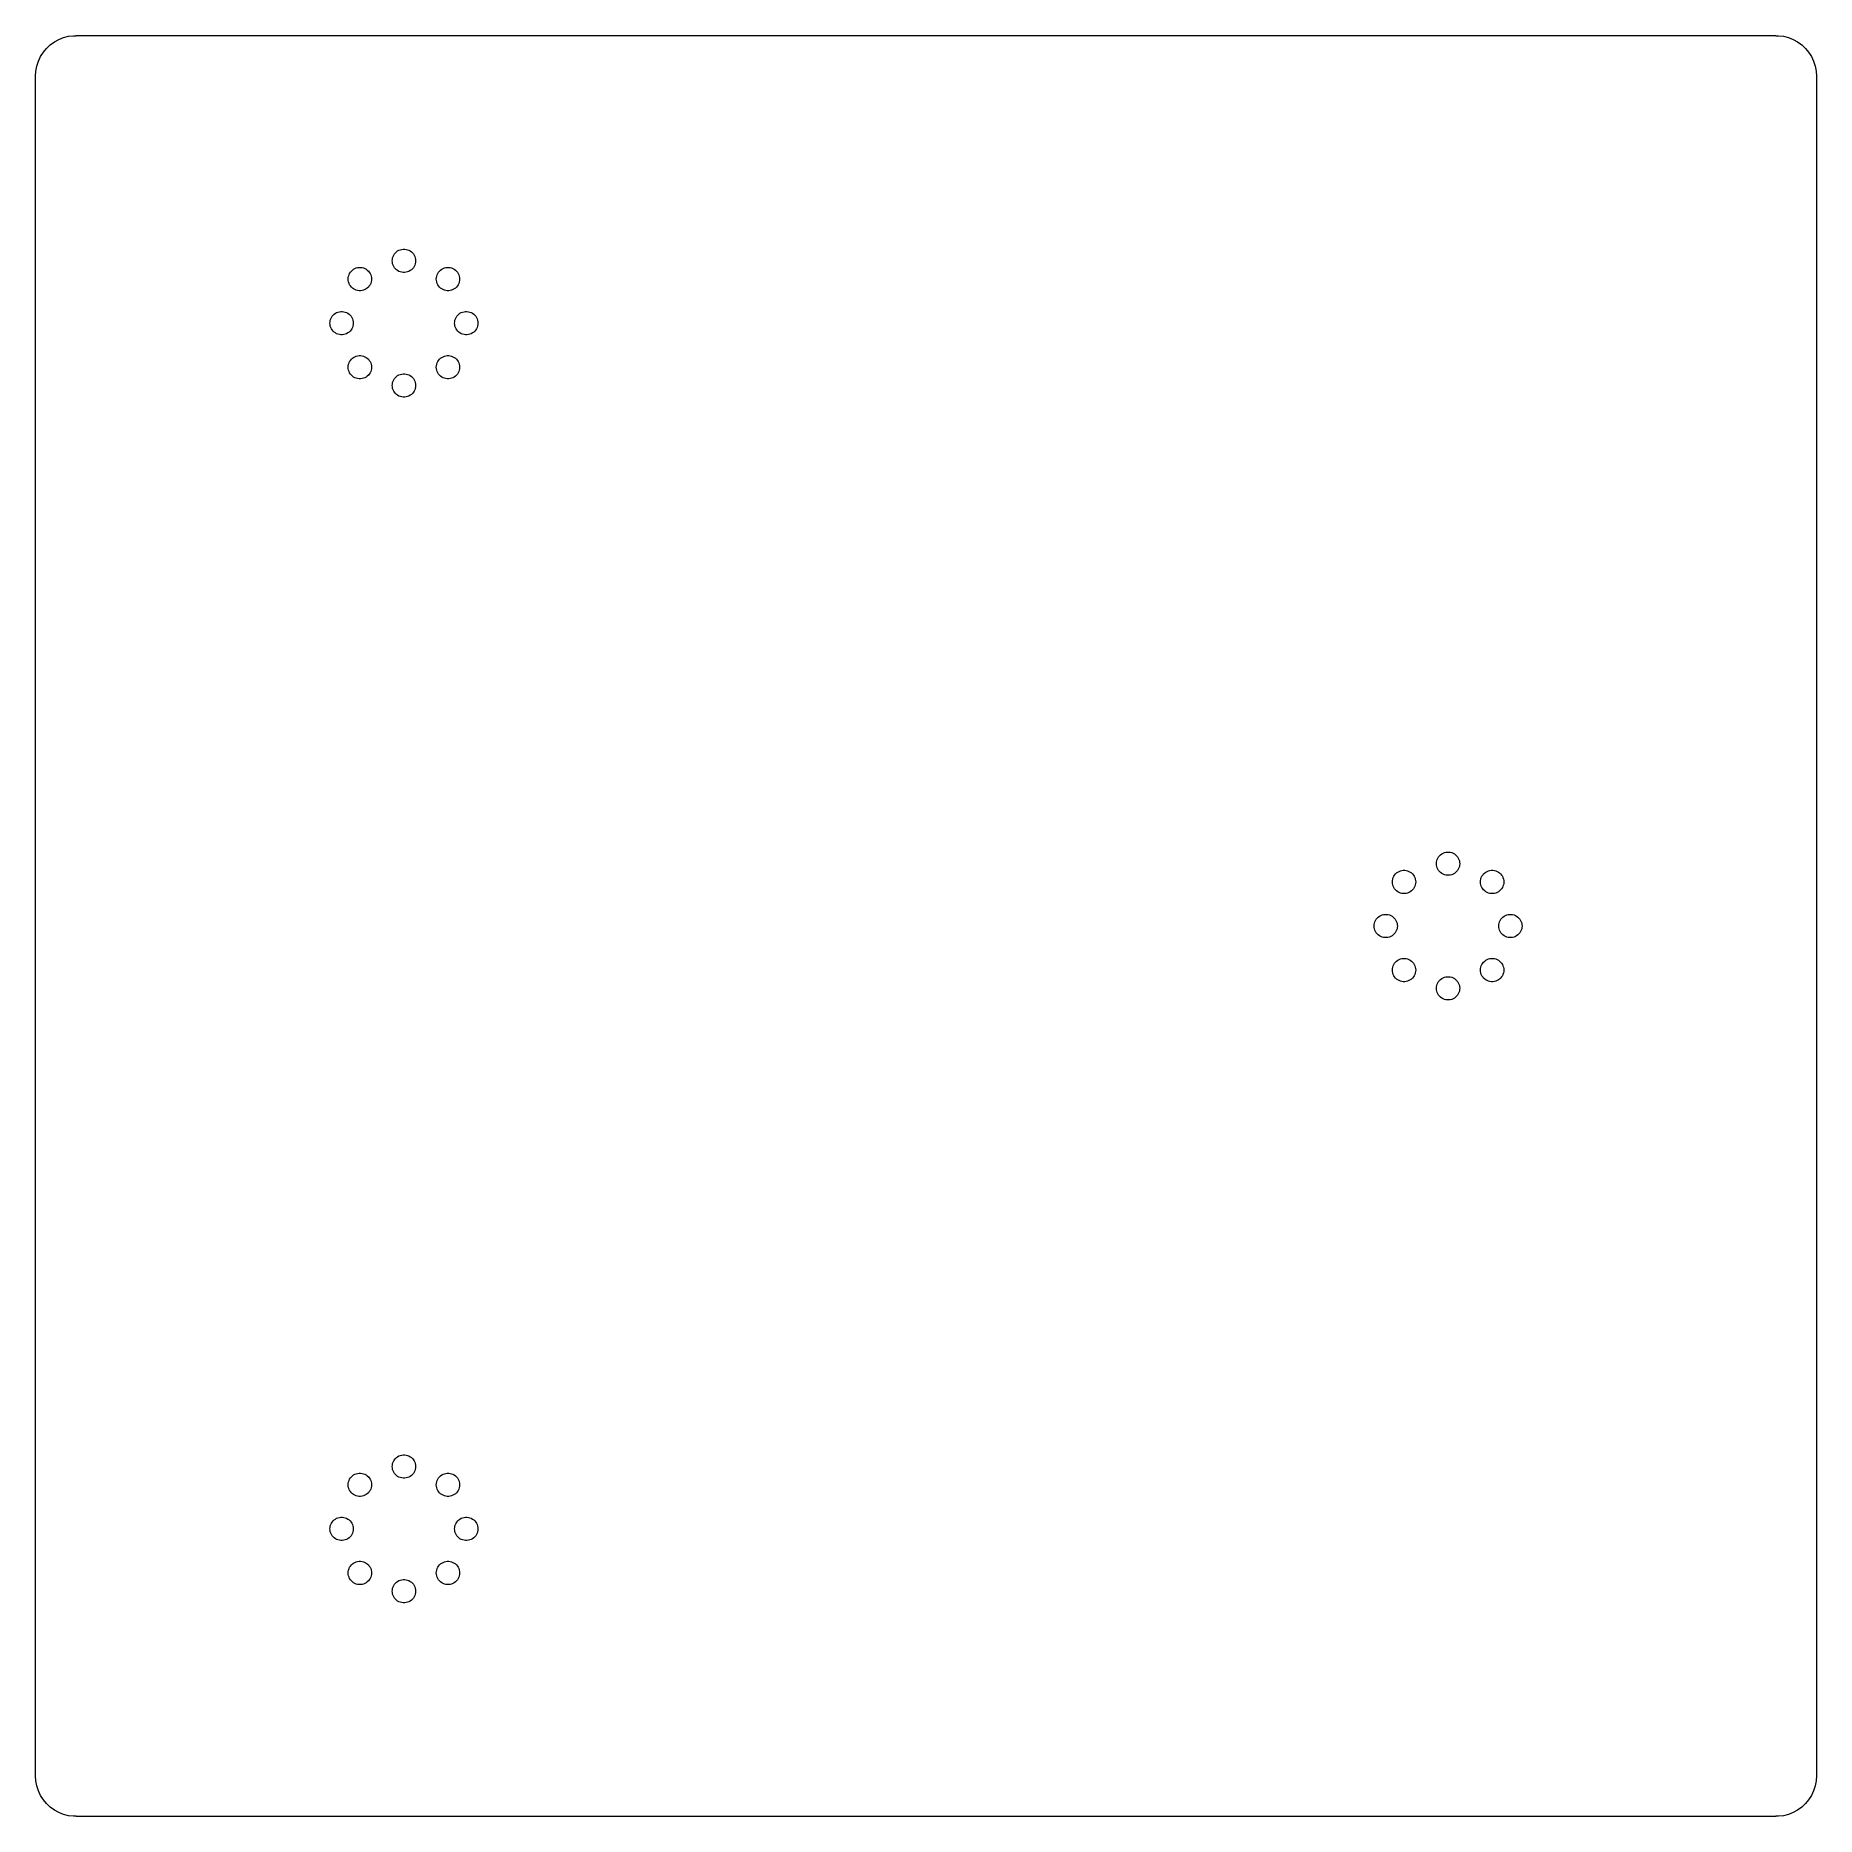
# Model space of a CAD drawing. Header units: millimetres. Extents: x -140 to 140, y -140 to 140.
import ezdxf

# ---------------------------------------------------------------- set-up
doc = ezdxf.new("R2010")
doc.units = ezdxf.units.MM
doc.layers.get('0').update_dxf_attribs({"linetype": 'CONTINUOUS', "lineweight": 0})

msp = doc.modelspace()

# ---------------------------------------------------------------- linework, layer by layer
for p, q in [((-133.35, 139.687), (-133.35, 139.7)), ((-133.35, 139.7), (133.35, 139.7)), ((133.35, 139.7), (133.35, 139.687)), ((-138.915, 136.409), (-138.487, 137.082)), ((-138.487, 137.082), (-137.979, 137.697)), ((-137.979, 137.697), (-137.398, 138.243)), ((-137.398, 138.243), (-136.753, 138.711)), ((-136.753, 138.711), (-136.054, 139.096)), ((-136.054, 139.096), (-135.312, 139.389)), ((-135.312, 139.389), (-134.54, 139.588)), ((-134.54, 139.588), (-133.749, 139.687)), ((-133.749, 139.687), (-133.35, 139.687)), ((133.35, 139.687), (133.749, 139.687)), ((133.749, 139.687), (134.54, 139.588)), ((134.54, 139.588), (135.312, 139.389)), ((135.312, 139.389), (136.054, 139.096)), ((136.054, 139.096), (136.753, 138.711)), ((136.753, 138.711), (137.398, 138.243)), ((137.398, 138.243), (137.979, 137.697)), ((137.979, 137.697), (138.487, 137.082)), ((138.487, 137.082), (138.915, 136.409)), ((-139.7, 133.35), (-139.65, 134.146)), ((-139.65, 134.146), (-139.501, 134.929)), ((-139.501, 134.929), (-139.254, 135.688)), ((-139.254, 135.688), (-138.915, 136.409)), ((138.915, 136.409), (139.254, 135.688)), ((139.254, 135.688), (139.501, 134.929)), ((139.501, 134.929), (139.65, 134.146)), ((139.65, 134.146), (139.7, 133.35)), ((-139.7, -133.35), (-139.7, 133.35)), ((139.7, 133.35), (139.7, -133.35)), ((-82.258, 106.163), (-82.03, 106.191)), ((-82.03, 106.191), (-81.8, 106.191)), ((-81.8, 106.191), (-81.572, 106.163)), ((-83.744, 104.366), (-83.729, 104.595)), ((-83.729, 104.137), (-83.744, 104.366)), ((-83.729, 104.595), (-83.686, 104.821)), ((-83.686, 103.911), (-83.729, 104.137)), ((-83.686, 104.821), (-83.615, 105.04)), ((-83.615, 103.693), (-83.686, 103.911)), ((-83.615, 105.04), (-83.518, 105.247)), ((-83.518, 103.485), (-83.615, 103.693)), ((-83.518, 105.247), (-83.395, 105.441)), ((-83.395, 103.291), (-83.518, 103.485)), ((-83.395, 105.441), (-83.248, 105.618)), ((-83.248, 105.618), (-83.081, 105.775)), ((-83.081, 105.775), (-82.895, 105.91)), ((-82.895, 105.91), (-82.694, 106.021)), ((-82.694, 106.021), (-82.48, 106.106)), ((-82.48, 106.106), (-82.258, 106.163)), ((-81.572, 106.163), (-81.35, 106.106)), ((-81.35, 106.106), (-81.136, 106.021)), ((-81.136, 106.021), (-80.935, 105.91)), ((-80.935, 105.91), (-80.749, 105.775)), ((-80.749, 105.775), (-80.582, 105.618)), ((-80.582, 105.618), (-80.435, 105.441)), ((-80.435, 105.441), (-80.312, 105.247)), ((-80.312, 103.485), (-80.435, 103.291)), ((-80.312, 105.247), (-80.215, 105.04)), ((-80.215, 103.693), (-80.312, 103.485)), ((-80.215, 105.04), (-80.144, 104.821)), ((-80.144, 103.911), (-80.215, 103.693)), ((-80.144, 104.821), (-80.101, 104.595)), ((-80.101, 104.137), (-80.144, 103.911)), ((-80.101, 104.595), (-80.086, 104.366)), ((-80.086, 104.366), (-80.101, 104.137)), ((-90.659, 101.502), (-90.644, 101.731)), ((-90.644, 101.273), (-90.659, 101.502)), ((-90.644, 101.731), (-90.601, 101.957)), ((-90.601, 101.047), (-90.644, 101.273)), ((-90.601, 101.957), (-90.53, 102.175)), ((-90.53, 100.829), (-90.601, 101.047)), ((-90.53, 102.175), (-90.432, 102.383)), ((-90.432, 100.621), (-90.53, 100.829)), ((-90.432, 102.383), (-90.309, 102.577)), ((-90.309, 100.427), (-90.432, 100.621)), ((-90.309, 102.577), (-90.163, 102.754)), ((-90.163, 102.754), (-89.996, 102.911)), ((-89.996, 102.911), (-89.81, 103.046)), ((-89.81, 103.046), (-89.608, 103.157)), ((-89.608, 103.157), (-89.395, 103.241)), ((-89.395, 103.241), (-89.172, 103.298)), ((-89.172, 103.298), (-88.945, 103.327)), ((-88.945, 103.327), (-88.715, 103.327)), ((-88.715, 103.327), (-88.487, 103.298)), ((-88.487, 103.298), (-88.265, 103.241)), ((-88.265, 103.241), (-88.051, 103.157)), ((-88.051, 103.157), (-87.85, 103.046)), ((-87.85, 103.046), (-87.664, 102.911)), ((-87.664, 102.911), (-87.497, 102.754)), ((-87.497, 102.754), (-87.35, 102.577)), ((-87.35, 102.577), (-87.227, 102.383)), ((-87.227, 100.621), (-87.35, 100.427)), ((-87.227, 102.383), (-87.129, 102.175)), ((-87.129, 100.829), (-87.227, 100.621)), ((-87.129, 102.175), (-87.058, 101.957)), ((-87.058, 101.047), (-87.129, 100.829)), ((-87.058, 101.957), (-87.015, 101.731)), ((-87.015, 101.273), (-87.058, 101.047)), ((-87.015, 101.731), (-87.001, 101.502)), ((-87.001, 101.502), (-87.015, 101.273)), ((-83.248, 103.114), (-83.395, 103.291)), ((-83.081, 102.957), (-83.248, 103.114)), ((-82.895, 102.822), (-83.081, 102.957)), ((-82.694, 102.712), (-82.895, 102.822)), ((-82.48, 102.627), (-82.694, 102.712)), ((-82.258, 102.57), (-82.48, 102.627)), ((-82.03, 102.541), (-82.258, 102.57)), ((-81.8, 102.541), (-82.03, 102.541)), ((-81.572, 102.57), (-81.8, 102.541)), ((-81.35, 102.627), (-81.572, 102.57)), ((-81.136, 102.712), (-81.35, 102.627)), ((-80.935, 102.822), (-81.136, 102.712)), ((-80.749, 102.957), (-80.935, 102.822)), ((-80.582, 103.114), (-80.749, 102.957)), ((-80.435, 103.291), (-80.582, 103.114)), ((-76.829, 101.502), (-76.815, 101.731)), ((-76.815, 101.273), (-76.829, 101.502)), ((-76.815, 101.731), (-76.772, 101.957)), ((-76.772, 101.047), (-76.815, 101.273)), ((-76.772, 101.957), (-76.701, 102.175)), ((-76.701, 100.829), (-76.772, 101.047)), ((-76.701, 102.175), (-76.603, 102.383)), ((-76.603, 100.621), (-76.701, 100.829)), ((-76.603, 102.383), (-76.48, 102.577)), ((-76.48, 100.427), (-76.603, 100.621)), ((-76.48, 102.577), (-76.333, 102.754)), ((-76.333, 102.754), (-76.166, 102.911)), ((-76.166, 102.911), (-75.98, 103.046)), ((-75.98, 103.046), (-75.779, 103.157)), ((-75.779, 103.157), (-75.565, 103.241)), ((-75.565, 103.241), (-75.343, 103.298)), ((-75.343, 103.298), (-75.115, 103.327)), ((-75.115, 103.327), (-74.885, 103.327)), ((-74.885, 103.327), (-74.658, 103.298)), ((-74.658, 103.298), (-74.435, 103.241)), ((-74.435, 103.241), (-74.222, 103.157)), ((-74.222, 103.157), (-74.02, 103.046)), ((-74.02, 103.046), (-73.834, 102.911)), ((-73.834, 102.911), (-73.667, 102.754)), ((-73.667, 102.754), (-73.521, 102.577)), ((-73.521, 102.577), (-73.398, 102.383)), ((-73.398, 100.621), (-73.521, 100.427)), ((-73.398, 102.383), (-73.3, 102.175)), ((-73.3, 100.829), (-73.398, 100.621)), ((-73.3, 102.175), (-73.229, 101.957)), ((-73.229, 101.047), (-73.3, 100.829)), ((-73.229, 101.957), (-73.186, 101.731)), ((-73.186, 101.273), (-73.229, 101.047)), ((-73.186, 101.731), (-73.171, 101.502)), ((-73.171, 101.502), (-73.186, 101.273)), ((-90.163, 100.25), (-90.309, 100.427)), ((-89.996, 100.093), (-90.163, 100.25)), ((-89.81, 99.958), (-89.996, 100.093)), ((-89.608, 99.847), (-89.81, 99.958)), ((-89.395, 99.763), (-89.608, 99.847)), ((-89.172, 99.706), (-89.395, 99.763)), ((-88.945, 99.677), (-89.172, 99.706)), ((-88.715, 99.677), (-88.945, 99.677)), ((-88.487, 99.706), (-88.715, 99.677)), ((-88.265, 99.763), (-88.487, 99.706)), ((-88.051, 99.847), (-88.265, 99.763)), ((-87.85, 99.958), (-88.051, 99.847)), ((-87.664, 100.093), (-87.85, 99.958)), ((-87.497, 100.25), (-87.664, 100.093)), ((-87.35, 100.427), (-87.497, 100.25)), ((-76.333, 100.25), (-76.48, 100.427)), ((-76.166, 100.093), (-76.333, 100.25)), ((-75.98, 99.958), (-76.166, 100.093)), ((-75.779, 99.847), (-75.98, 99.958)), ((-75.565, 99.763), (-75.779, 99.847)), ((-75.343, 99.706), (-75.565, 99.763)), ((-75.115, 99.677), (-75.343, 99.706)), ((-74.885, 99.677), (-75.115, 99.677)), ((-74.658, 99.706), (-74.885, 99.677)), ((-74.435, 99.763), (-74.658, 99.706)), ((-74.222, 99.847), (-74.435, 99.763)), ((-74.02, 99.958), (-74.222, 99.847)), ((-73.834, 100.093), (-74.02, 99.958)), ((-73.667, 100.25), (-73.834, 100.093)), ((-73.521, 100.427), (-73.667, 100.25)), ((-93.508, 94.816), (-93.465, 95.042)), ((-93.465, 95.042), (-93.394, 95.261)), ((-93.394, 95.261), (-93.297, 95.468)), ((-93.297, 95.468), (-93.174, 95.662)), ((-93.174, 95.662), (-93.027, 95.839)), ((-93.027, 95.839), (-92.86, 95.996)), ((-92.86, 95.996), (-92.674, 96.131)), ((-92.674, 96.131), (-92.473, 96.242)), ((-92.473, 96.242), (-92.259, 96.327)), ((-92.259, 96.327), (-92.037, 96.384)), ((-92.037, 96.384), (-91.809, 96.412)), ((-91.809, 96.412), (-91.579, 96.412)), ((-91.579, 96.412), (-91.351, 96.384)), ((-91.351, 96.384), (-91.129, 96.327)), ((-91.129, 96.327), (-90.915, 96.242)), ((-90.915, 96.242), (-90.714, 96.131)), ((-90.714, 96.131), (-90.528, 95.996)), ((-90.528, 95.996), (-90.361, 95.839)), ((-90.361, 95.839), (-90.214, 95.662)), ((-90.214, 95.662), (-90.091, 95.468)), ((-90.091, 95.468), (-89.994, 95.261)), ((-89.994, 95.261), (-89.923, 95.042)), ((-89.923, 95.042), (-89.88, 94.816)), ((-73.95, 94.816), (-73.907, 95.042)), ((-73.907, 95.042), (-73.836, 95.261)), ((-73.836, 95.261), (-73.739, 95.468)), ((-73.739, 95.468), (-73.616, 95.662)), ((-73.616, 95.662), (-73.469, 95.839)), ((-73.469, 95.839), (-73.302, 95.996)), ((-73.302, 95.996), (-73.116, 96.131)), ((-73.116, 96.131), (-72.915, 96.242)), ((-72.915, 96.242), (-72.701, 96.327)), ((-72.701, 96.327), (-72.479, 96.384)), ((-72.479, 96.384), (-72.251, 96.412)), ((-72.251, 96.412), (-72.021, 96.412)), ((-72.021, 96.412), (-71.793, 96.384)), ((-71.793, 96.384), (-71.571, 96.327)), ((-71.571, 96.327), (-71.357, 96.242)), ((-71.357, 96.242), (-71.156, 96.131)), ((-71.156, 96.131), (-70.97, 95.996)), ((-70.97, 95.996), (-70.803, 95.839)), ((-70.803, 95.839), (-70.656, 95.662)), ((-70.656, 95.662), (-70.533, 95.468)), ((-70.533, 95.468), (-70.436, 95.261)), ((-70.436, 95.261), (-70.365, 95.042)), ((-70.365, 95.042), (-70.322, 94.816)), ((-93.523, 94.587), (-93.508, 94.816)), ((-93.508, 94.358), (-93.523, 94.587)), ((-93.465, 94.132), (-93.508, 94.358)), ((-93.394, 93.914), (-93.465, 94.132)), ((-93.297, 93.706), (-93.394, 93.914)), ((-93.174, 93.512), (-93.297, 93.706)), ((-93.027, 93.335), (-93.174, 93.512)), ((-92.86, 93.178), (-93.027, 93.335)), ((-92.674, 93.043), (-92.86, 93.178)), ((-92.473, 92.933), (-92.674, 93.043)), ((-92.259, 92.848), (-92.473, 92.933)), ((-92.037, 92.791), (-92.259, 92.848)), ((-91.809, 92.762), (-92.037, 92.791)), ((-91.579, 92.762), (-91.809, 92.762)), ((-91.351, 92.791), (-91.579, 92.762)), ((-91.129, 92.848), (-91.351, 92.791)), ((-90.915, 92.933), (-91.129, 92.848)), ((-90.714, 93.043), (-90.915, 92.933)), ((-90.528, 93.178), (-90.714, 93.043)), ((-90.361, 93.335), (-90.528, 93.178)), ((-90.214, 93.512), (-90.361, 93.335)), ((-90.091, 93.706), (-90.214, 93.512)), ((-89.994, 93.914), (-90.091, 93.706)), ((-89.923, 94.132), (-89.994, 93.914)), ((-89.88, 94.358), (-89.923, 94.132)), ((-89.88, 94.816), (-89.865, 94.587)), ((-89.865, 94.587), (-89.88, 94.358)), ((-73.965, 94.587), (-73.95, 94.816)), ((-73.95, 94.358), (-73.965, 94.587)), ((-73.907, 94.132), (-73.95, 94.358)), ((-73.836, 93.914), (-73.907, 94.132)), ((-73.739, 93.706), (-73.836, 93.914)), ((-73.616, 93.512), (-73.739, 93.706)), ((-73.469, 93.335), (-73.616, 93.512)), ((-73.302, 93.178), (-73.469, 93.335)), ((-73.116, 93.043), (-73.302, 93.178)), ((-72.915, 92.933), (-73.116, 93.043)), ((-72.701, 92.848), (-72.915, 92.933)), ((-72.479, 92.791), (-72.701, 92.848)), ((-72.251, 92.762), (-72.479, 92.791)), ((-72.021, 92.762), (-72.251, 92.762)), ((-71.793, 92.791), (-72.021, 92.762)), ((-71.571, 92.848), (-71.793, 92.791)), ((-71.357, 92.933), (-71.571, 92.848)), ((-71.156, 93.043), (-71.357, 92.933)), ((-70.97, 93.178), (-71.156, 93.043)), ((-70.803, 93.335), (-70.97, 93.178)), ((-70.656, 93.512), (-70.803, 93.335)), ((-70.533, 93.706), (-70.656, 93.512)), ((-70.436, 93.914), (-70.533, 93.706)), ((-70.365, 94.132), (-70.436, 93.914)), ((-70.322, 94.358), (-70.365, 94.132)), ((-70.322, 94.816), (-70.307, 94.587)), ((-70.307, 94.587), (-70.322, 94.358)), ((-89.608, 89.327), (-89.395, 89.412)), ((-89.395, 89.412), (-89.172, 89.469)), ((-89.172, 89.469), (-88.945, 89.498)), ((-88.945, 89.498), (-88.715, 89.498)), ((-88.715, 89.498), (-88.487, 89.469)), ((-88.487, 89.469), (-88.265, 89.412)), ((-88.265, 89.412), (-88.051, 89.327)), ((-75.779, 89.327), (-75.565, 89.412)), ((-75.565, 89.412), (-75.343, 89.469)), ((-75.343, 89.469), (-75.115, 89.498)), ((-75.115, 89.498), (-74.885, 89.498)), ((-74.885, 89.498), (-74.658, 89.469)), ((-74.658, 89.469), (-74.435, 89.412)), ((-74.435, 89.412), (-74.222, 89.327)), ((-90.659, 87.672), (-90.644, 87.902)), ((-90.644, 87.443), (-90.659, 87.672)), ((-90.644, 87.902), (-90.601, 88.127)), ((-90.601, 87.218), (-90.644, 87.443)), ((-90.601, 88.127), (-90.53, 88.346)), ((-90.53, 86.999), (-90.601, 87.218)), ((-90.53, 88.346), (-90.432, 88.554)), ((-90.432, 86.791), (-90.53, 86.999)), ((-90.432, 88.554), (-90.309, 88.747)), ((-90.309, 86.598), (-90.432, 86.791)), ((-90.309, 88.747), (-90.163, 88.924)), ((-90.163, 88.924), (-89.996, 89.082)), ((-89.996, 89.082), (-89.81, 89.217)), ((-89.81, 89.217), (-89.608, 89.327)), ((-88.051, 89.327), (-87.85, 89.217)), ((-87.85, 89.217), (-87.664, 89.082)), ((-87.664, 89.082), (-87.497, 88.924)), ((-87.497, 88.924), (-87.35, 88.747)), ((-87.35, 88.747), (-87.227, 88.554)), ((-87.227, 86.791), (-87.35, 86.598)), ((-87.227, 88.554), (-87.129, 88.346)), ((-87.129, 86.999), (-87.227, 86.791)), ((-87.129, 88.346), (-87.058, 88.127)), ((-87.058, 87.218), (-87.129, 86.999)), ((-87.058, 88.127), (-87.015, 87.902)), ((-87.015, 87.443), (-87.058, 87.218)), ((-87.015, 87.902), (-87.001, 87.672)), ((-87.001, 87.672), (-87.015, 87.443)), ((-82.258, 86.605), (-82.03, 86.633)), ((-82.03, 86.633), (-81.8, 86.633)), ((-81.8, 86.633), (-81.572, 86.605)), ((-76.829, 87.672), (-76.815, 87.902)), ((-76.815, 87.443), (-76.829, 87.672)), ((-76.815, 87.902), (-76.772, 88.127)), ((-76.772, 87.218), (-76.815, 87.443)), ((-76.772, 88.127), (-76.701, 88.346)), ((-76.701, 86.999), (-76.772, 87.218)), ((-76.701, 88.346), (-76.603, 88.554)), ((-76.603, 86.791), (-76.701, 86.999)), ((-76.603, 88.554), (-76.48, 88.747)), ((-76.48, 86.598), (-76.603, 86.791)), ((-76.48, 88.747), (-76.333, 88.924)), ((-76.333, 88.924), (-76.166, 89.082)), ((-76.166, 89.082), (-75.98, 89.217)), ((-75.98, 89.217), (-75.779, 89.327)), ((-74.222, 89.327), (-74.02, 89.217)), ((-74.02, 89.217), (-73.834, 89.082)), ((-73.834, 89.082), (-73.667, 88.924)), ((-73.667, 88.924), (-73.521, 88.747)), ((-73.521, 88.747), (-73.398, 88.554)), ((-73.398, 86.791), (-73.521, 86.598)), ((-73.398, 88.554), (-73.3, 88.346)), ((-73.3, 86.999), (-73.398, 86.791)), ((-73.3, 88.346), (-73.229, 88.127)), ((-73.229, 87.218), (-73.3, 86.999)), ((-73.229, 88.127), (-73.186, 87.902)), ((-73.186, 87.443), (-73.229, 87.218)), ((-73.186, 87.902), (-73.171, 87.672)), ((-73.171, 87.672), (-73.186, 87.443)), ((-90.163, 86.421), (-90.309, 86.598)), ((-89.996, 86.263), (-90.163, 86.421)), ((-89.81, 86.128), (-89.996, 86.263)), ((-89.608, 86.018), (-89.81, 86.128)), ((-89.395, 85.933), (-89.608, 86.018)), ((-89.172, 85.876), (-89.395, 85.933)), ((-88.945, 85.847), (-89.172, 85.876)), ((-88.715, 85.847), (-88.945, 85.847)), ((-88.487, 85.876), (-88.715, 85.847)), ((-88.265, 85.933), (-88.487, 85.876)), ((-88.051, 86.018), (-88.265, 85.933)), ((-87.85, 86.128), (-88.051, 86.018)), ((-87.664, 86.263), (-87.85, 86.128)), ((-87.497, 86.421), (-87.664, 86.263)), ((-87.35, 86.598), (-87.497, 86.421)), ((-83.744, 84.808), (-83.729, 85.037)), ((-83.729, 84.579), (-83.744, 84.808)), ((-83.729, 85.037), (-83.686, 85.263)), ((-83.686, 84.353), (-83.729, 84.579)), ((-83.686, 85.263), (-83.615, 85.482)), ((-83.615, 84.135), (-83.686, 84.353)), ((-83.615, 85.482), (-83.518, 85.689)), ((-83.518, 83.927), (-83.615, 84.135)), ((-83.518, 85.689), (-83.395, 85.883)), ((-83.395, 83.733), (-83.518, 83.927)), ((-83.395, 85.883), (-83.248, 86.06)), ((-83.248, 86.06), (-83.081, 86.217)), ((-83.081, 86.217), (-82.895, 86.352)), ((-82.895, 86.352), (-82.694, 86.463)), ((-82.694, 86.463), (-82.48, 86.548)), ((-82.48, 86.548), (-82.258, 86.605)), ((-81.572, 86.605), (-81.35, 86.548)), ((-81.35, 86.548), (-81.136, 86.463)), ((-81.136, 86.463), (-80.935, 86.352)), ((-80.935, 86.352), (-80.749, 86.217)), ((-80.749, 86.217), (-80.582, 86.06)), ((-80.582, 86.06), (-80.435, 85.883)), ((-80.435, 85.883), (-80.312, 85.689)), ((-80.312, 83.927), (-80.435, 83.733)), ((-80.312, 85.689), (-80.215, 85.482)), ((-80.215, 84.135), (-80.312, 83.927)), ((-80.215, 85.482), (-80.144, 85.263)), ((-80.144, 84.353), (-80.215, 84.135)), ((-80.144, 85.263), (-80.101, 85.037)), ((-80.101, 84.579), (-80.144, 84.353)), ((-80.101, 85.037), (-80.086, 84.808)), ((-80.086, 84.808), (-80.101, 84.579)), ((-76.333, 86.421), (-76.48, 86.598)), ((-76.166, 86.263), (-76.333, 86.421)), ((-75.98, 86.128), (-76.166, 86.263)), ((-75.779, 86.018), (-75.98, 86.128)), ((-75.565, 85.933), (-75.779, 86.018)), ((-75.343, 85.876), (-75.565, 85.933)), ((-75.115, 85.847), (-75.343, 85.876)), ((-74.885, 85.847), (-75.115, 85.847)), ((-74.658, 85.876), (-74.885, 85.847)), ((-74.435, 85.933), (-74.658, 85.876)), ((-74.222, 86.018), (-74.435, 85.933)), ((-74.02, 86.128), (-74.222, 86.018)), ((-73.834, 86.263), (-74.02, 86.128)), ((-73.667, 86.421), (-73.834, 86.263)), ((-73.521, 86.598), (-73.667, 86.421)), ((-83.248, 83.556), (-83.395, 83.733)), ((-83.081, 83.399), (-83.248, 83.556)), ((-82.895, 83.264), (-83.081, 83.399)), ((-82.694, 83.154), (-82.895, 83.264)), ((-82.48, 83.069), (-82.694, 83.154)), ((-82.258, 83.012), (-82.48, 83.069)), ((-82.03, 82.983), (-82.258, 83.012)), ((-81.8, 82.983), (-82.03, 82.983)), ((-81.572, 83.012), (-81.8, 82.983)), ((-81.35, 83.069), (-81.572, 83.012)), ((-81.136, 83.154), (-81.35, 83.069)), ((-80.935, 83.264), (-81.136, 83.154)), ((-80.749, 83.399), (-80.935, 83.264)), ((-80.582, 83.556), (-80.749, 83.399)), ((-80.435, 83.733), (-80.582, 83.556)), ((80.582, 11.031), (80.749, 11.188)), ((80.749, 11.188), (80.935, 11.323)), ((80.935, 11.323), (81.136, 11.434)), ((81.136, 11.434), (81.35, 11.518)), ((81.35, 11.518), (81.572, 11.575)), ((81.572, 11.575), (81.8, 11.604)), ((81.8, 11.604), (82.03, 11.604)), ((82.03, 11.604), (82.258, 11.575)), ((82.258, 11.575), (82.48, 11.518)), ((82.48, 11.518), (82.694, 11.434)), ((82.694, 11.434), (82.895, 11.323)), ((82.895, 11.323), (83.081, 11.188)), ((83.081, 11.188), (83.248, 11.031)), ((73.834, 8.324), (74.02, 8.459)), ((74.02, 8.459), (74.222, 8.57)), ((74.222, 8.57), (74.435, 8.654)), ((74.435, 8.654), (74.658, 8.711)), ((74.658, 8.711), (74.885, 8.74)), ((74.885, 8.74), (75.115, 8.74)), ((75.115, 8.74), (75.343, 8.711)), ((75.343, 8.711), (75.565, 8.654)), ((75.565, 8.654), (75.779, 8.57)), ((75.779, 8.57), (75.98, 8.459)), ((75.98, 8.459), (76.166, 8.324)), ((80.086, 9.779), (80.101, 10.008)), ((80.101, 9.55), (80.086, 9.779)), ((80.101, 10.008), (80.144, 10.234)), ((80.144, 9.324), (80.101, 9.55)), ((80.144, 10.234), (80.215, 10.452)), ((80.215, 9.106), (80.144, 9.324)), ((80.215, 10.452), (80.312, 10.66)), ((80.312, 8.898), (80.215, 9.106)), ((80.312, 10.66), (80.435, 10.854)), ((80.435, 8.704), (80.312, 8.898)), ((80.435, 10.854), (80.582, 11.031)), ((80.582, 8.527), (80.435, 8.704)), ((80.749, 8.37), (80.582, 8.527)), ((83.248, 8.527), (83.081, 8.37)), ((83.248, 11.031), (83.395, 10.854)), ((83.395, 8.704), (83.248, 8.527)), ((83.395, 10.854), (83.518, 10.66)), ((83.518, 8.898), (83.395, 8.704)), ((83.518, 10.66), (83.615, 10.452)), ((83.615, 9.106), (83.518, 8.898)), ((83.615, 10.452), (83.686, 10.234)), ((83.686, 9.324), (83.615, 9.106)), ((83.686, 10.234), (83.729, 10.008)), ((83.729, 9.55), (83.686, 9.324)), ((83.729, 10.008), (83.744, 9.779)), ((83.744, 9.779), (83.729, 9.55)), ((87.664, 8.324), (87.85, 8.459)), ((87.85, 8.459), (88.051, 8.57)), ((88.051, 8.57), (88.265, 8.654)), ((88.265, 8.654), (88.487, 8.711)), ((88.487, 8.711), (88.715, 8.74)), ((88.715, 8.74), (88.945, 8.74)), ((88.945, 8.74), (89.172, 8.711)), ((89.172, 8.711), (89.395, 8.654)), ((89.395, 8.654), (89.608, 8.57)), ((89.608, 8.57), (89.81, 8.459)), ((89.81, 8.459), (89.996, 8.324)), ((73.171, 6.915), (73.186, 7.144)), ((73.186, 6.686), (73.171, 6.915)), ((73.186, 7.144), (73.229, 7.37)), ((73.229, 6.46), (73.186, 6.686)), ((73.229, 7.37), (73.3, 7.588)), ((73.3, 6.242), (73.229, 6.46)), ((73.3, 7.588), (73.398, 7.796)), ((73.398, 6.034), (73.3, 6.242)), ((73.398, 7.796), (73.521, 7.99)), ((73.521, 5.84), (73.398, 6.034)), ((73.521, 7.99), (73.667, 8.167)), ((73.667, 5.663), (73.521, 5.84)), ((73.667, 8.167), (73.834, 8.324)), ((73.834, 5.506), (73.667, 5.663)), ((76.166, 8.324), (76.333, 8.167)), ((76.333, 5.663), (76.166, 5.506)), ((76.333, 8.167), (76.48, 7.99)), ((76.48, 5.84), (76.333, 5.663)), ((76.48, 7.99), (76.603, 7.796)), ((76.603, 6.034), (76.48, 5.84)), ((76.603, 7.796), (76.701, 7.588)), ((76.701, 6.242), (76.603, 6.034)), ((76.701, 7.588), (76.772, 7.37)), ((76.772, 6.46), (76.701, 6.242)), ((76.772, 7.37), (76.815, 7.144)), ((76.815, 6.686), (76.772, 6.46)), ((76.815, 7.144), (76.829, 6.915)), ((76.829, 6.915), (76.815, 6.686)), ((80.935, 8.235), (80.749, 8.37)), ((81.136, 8.124), (80.935, 8.235)), ((81.35, 8.04), (81.136, 8.124)), ((81.572, 7.983), (81.35, 8.04)), ((81.8, 7.954), (81.572, 7.983)), ((82.03, 7.954), (81.8, 7.954)), ((82.258, 7.983), (82.03, 7.954)), ((82.48, 8.04), (82.258, 7.983)), ((82.694, 8.124), (82.48, 8.04)), ((82.895, 8.235), (82.694, 8.124)), ((83.081, 8.37), (82.895, 8.235)), ((87.001, 6.915), (87.015, 7.144)), ((87.015, 6.686), (87.001, 6.915)), ((87.015, 7.144), (87.058, 7.37)), ((87.058, 6.46), (87.015, 6.686)), ((87.058, 7.37), (87.129, 7.588)), ((87.129, 6.242), (87.058, 6.46)), ((87.129, 7.588), (87.227, 7.796)), ((87.227, 6.034), (87.129, 6.242)), ((87.227, 7.796), (87.35, 7.99)), ((87.35, 5.84), (87.227, 6.034)), ((87.35, 7.99), (87.497, 8.167)), ((87.497, 5.663), (87.35, 5.84)), ((87.497, 8.167), (87.664, 8.324)), ((87.664, 5.506), (87.497, 5.663)), ((89.996, 8.324), (90.163, 8.167)), ((90.163, 5.663), (89.996, 5.506)), ((90.163, 8.167), (90.309, 7.99)), ((90.309, 5.84), (90.163, 5.663)), ((90.309, 7.99), (90.432, 7.796)), ((90.432, 6.034), (90.309, 5.84)), ((90.432, 7.796), (90.53, 7.588)), ((90.53, 6.242), (90.432, 6.034)), ((90.53, 7.588), (90.601, 7.37)), ((90.601, 6.46), (90.53, 6.242)), ((90.601, 7.37), (90.644, 7.144)), ((90.644, 6.686), (90.601, 6.46)), ((90.644, 7.144), (90.659, 6.915)), ((90.659, 6.915), (90.644, 6.686)), ((74.02, 5.371), (73.834, 5.506)), ((74.222, 5.26), (74.02, 5.371)), ((74.435, 5.176), (74.222, 5.26)), ((74.658, 5.118), (74.435, 5.176)), ((74.885, 5.09), (74.658, 5.118)), ((75.115, 5.09), (74.885, 5.09)), ((75.343, 5.118), (75.115, 5.09)), ((75.565, 5.176), (75.343, 5.118)), ((75.779, 5.26), (75.565, 5.176)), ((75.98, 5.371), (75.779, 5.26)), ((76.166, 5.506), (75.98, 5.371)), ((87.85, 5.371), (87.664, 5.506)), ((88.051, 5.26), (87.85, 5.371)), ((88.265, 5.176), (88.051, 5.26)), ((88.487, 5.118), (88.265, 5.176)), ((88.715, 5.09), (88.487, 5.118)), ((88.945, 5.09), (88.715, 5.09)), ((89.172, 5.118), (88.945, 5.09)), ((89.395, 5.176), (89.172, 5.118)), ((89.608, 5.26), (89.395, 5.176)), ((89.81, 5.371), (89.608, 5.26)), ((89.996, 5.506), (89.81, 5.371)), ((70.307, 0), (70.322, 0.229)), ((70.322, -0.229), (70.307, 0)), ((70.322, 0.229), (70.365, 0.455)), ((70.365, 0.455), (70.436, 0.673)), ((70.436, 0.673), (70.533, 0.881)), ((70.533, 0.881), (70.656, 1.075)), ((70.656, 1.075), (70.803, 1.252)), ((70.803, 1.252), (70.97, 1.409)), ((70.97, 1.409), (71.156, 1.544)), ((71.156, 1.544), (71.357, 1.655)), ((71.357, 1.655), (71.571, 1.739)), ((71.571, 1.739), (71.793, 1.796)), ((71.793, 1.796), (72.021, 1.825)), ((72.021, 1.825), (72.251, 1.825)), ((72.251, 1.825), (72.479, 1.796)), ((72.479, 1.796), (72.701, 1.739)), ((72.701, 1.739), (72.915, 1.655)), ((72.915, 1.655), (73.116, 1.544)), ((73.116, 1.544), (73.302, 1.409)), ((73.302, 1.409), (73.469, 1.252)), ((73.469, 1.252), (73.616, 1.075)), ((73.616, 1.075), (73.739, 0.881)), ((73.739, 0.881), (73.836, 0.673)), ((73.836, 0.673), (73.907, 0.455)), ((73.907, 0.455), (73.95, 0.229)), ((73.95, 0.229), (73.965, 0)), ((73.965, 0), (73.95, -0.229)), ((89.865, 0), (89.88, 0.229)), ((89.88, -0.229), (89.865, 0)), ((89.88, 0.229), (89.923, 0.455)), ((89.923, 0.455), (89.994, 0.673)), ((89.994, 0.673), (90.091, 0.881)), ((90.091, 0.881), (90.214, 1.075)), ((90.214, 1.075), (90.361, 1.252)), ((90.361, 1.252), (90.528, 1.409)), ((90.528, 1.409), (90.714, 1.544)), ((90.714, 1.544), (90.915, 1.655)), ((90.915, 1.655), (91.129, 1.739)), ((91.129, 1.739), (91.351, 1.796)), ((91.351, 1.796), (91.579, 1.825)), ((91.579, 1.825), (91.809, 1.825)), ((91.809, 1.825), (92.037, 1.796)), ((92.037, 1.796), (92.259, 1.739)), ((92.259, 1.739), (92.473, 1.655)), ((92.473, 1.655), (92.674, 1.544)), ((92.674, 1.544), (92.86, 1.409)), ((92.86, 1.409), (93.027, 1.252)), ((93.027, 1.252), (93.174, 1.075)), ((93.174, 1.075), (93.297, 0.881)), ((93.297, 0.881), (93.394, 0.673)), ((93.394, 0.673), (93.465, 0.455)), ((93.465, 0.455), (93.508, 0.229)), ((93.508, 0.229), (93.523, 0)), ((93.523, 0), (93.508, -0.229)), ((70.365, -0.455), (70.322, -0.229)), ((70.436, -0.673), (70.365, -0.455)), ((70.533, -0.881), (70.436, -0.673)), ((70.656, -1.075), (70.533, -0.881)), ((70.803, -1.252), (70.656, -1.075)), ((70.97, -1.409), (70.803, -1.252)), ((71.156, -1.544), (70.97, -1.409)), ((71.357, -1.655), (71.156, -1.544)), ((71.571, -1.739), (71.357, -1.655)), ((71.793, -1.796), (71.571, -1.739)), ((72.021, -1.825), (71.793, -1.796)), ((72.251, -1.825), (72.021, -1.825)), ((72.479, -1.796), (72.251, -1.825)), ((72.701, -1.739), (72.479, -1.796)), ((72.915, -1.655), (72.701, -1.739)), ((73.116, -1.544), (72.915, -1.655)), ((73.302, -1.409), (73.116, -1.544)), ((73.469, -1.252), (73.302, -1.409)), ((73.616, -1.075), (73.469, -1.252)), ((73.739, -0.881), (73.616, -1.075)), ((73.836, -0.673), (73.739, -0.881)), ((73.907, -0.455), (73.836, -0.673)), ((73.95, -0.229), (73.907, -0.455)), ((89.923, -0.455), (89.88, -0.229)), ((89.994, -0.673), (89.923, -0.455)), ((90.091, -0.881), (89.994, -0.673)), ((90.214, -1.075), (90.091, -0.881)), ((90.361, -1.252), (90.214, -1.075)), ((90.528, -1.409), (90.361, -1.252)), ((90.714, -1.544), (90.528, -1.409)), ((90.915, -1.655), (90.714, -1.544)), ((91.129, -1.739), (90.915, -1.655)), ((91.351, -1.796), (91.129, -1.739)), ((91.579, -1.825), (91.351, -1.796)), ((91.809, -1.825), (91.579, -1.825)), ((92.037, -1.796), (91.809, -1.825)), ((92.259, -1.739), (92.037, -1.796)), ((92.473, -1.655), (92.259, -1.739)), ((92.674, -1.544), (92.473, -1.655)), ((92.86, -1.409), (92.674, -1.544)), ((93.027, -1.252), (92.86, -1.409)), ((93.174, -1.075), (93.027, -1.252)), ((93.297, -0.881), (93.174, -1.075)), ((93.394, -0.673), (93.297, -0.881)), ((93.465, -0.455), (93.394, -0.673)), ((93.508, -0.229), (93.465, -0.455)), ((73.667, -5.663), (73.834, -5.506)), ((73.834, -5.506), (74.02, -5.371)), ((74.02, -5.371), (74.222, -5.26)), ((74.222, -5.26), (74.435, -5.176)), ((74.435, -5.176), (74.658, -5.118)), ((74.658, -5.118), (74.885, -5.09)), ((74.885, -5.09), (75.115, -5.09)), ((75.115, -5.09), (75.343, -5.118)), ((75.343, -5.118), (75.565, -5.176)), ((75.565, -5.176), (75.779, -5.26)), ((75.779, -5.26), (75.98, -5.371)), ((75.98, -5.371), (76.166, -5.506)), ((76.166, -5.506), (76.333, -5.663)), ((87.497, -5.663), (87.664, -5.506)), ((87.664, -5.506), (87.85, -5.371)), ((87.85, -5.371), (88.051, -5.26)), ((88.051, -5.26), (88.265, -5.176)), ((88.265, -5.176), (88.487, -5.118)), ((88.487, -5.118), (88.715, -5.09)), ((88.715, -5.09), (88.945, -5.09)), ((88.945, -5.09), (89.172, -5.118)), ((89.172, -5.118), (89.395, -5.176)), ((89.395, -5.176), (89.608, -5.26)), ((89.608, -5.26), (89.81, -5.371)), ((89.81, -5.371), (89.996, -5.506)), ((89.996, -5.506), (90.163, -5.663)), ((73.171, -6.915), (73.186, -6.686)), ((73.186, -7.144), (73.171, -6.915)), ((73.186, -6.686), (73.229, -6.46)), ((73.229, -7.37), (73.186, -7.144)), ((73.229, -6.46), (73.3, -6.242)), ((73.3, -7.588), (73.229, -7.37)), ((73.3, -6.242), (73.398, -6.034)), ((73.398, -7.796), (73.3, -7.588)), ((73.398, -6.034), (73.521, -5.84)), ((73.521, -7.99), (73.398, -7.796)), ((73.521, -5.84), (73.667, -5.663)), ((73.667, -8.167), (73.521, -7.99)), ((73.834, -8.324), (73.667, -8.167)), ((74.02, -8.459), (73.834, -8.324)), ((76.166, -8.324), (75.98, -8.459)), ((76.333, -8.167), (76.166, -8.324)), ((76.333, -5.663), (76.48, -5.84)), ((76.48, -7.99), (76.333, -8.167)), ((76.48, -5.84), (76.603, -6.034)), ((76.603, -7.796), (76.48, -7.99)), ((76.603, -6.034), (76.701, -6.242)), ((76.701, -7.588), (76.603, -7.796)), ((76.701, -6.242), (76.772, -6.46)), ((76.772, -7.37), (76.701, -7.588)), ((76.772, -6.46), (76.815, -6.686)), ((76.815, -7.144), (76.772, -7.37)), ((76.815, -6.686), (76.829, -6.915)), ((76.829, -6.915), (76.815, -7.144)), ((80.582, -8.527), (80.749, -8.37)), ((80.749, -8.37), (80.935, -8.235)), ((80.935, -8.235), (81.136, -8.124)), ((81.136, -8.124), (81.35, -8.04)), ((81.35, -8.04), (81.572, -7.983)), ((81.572, -7.983), (81.8, -7.954)), ((81.8, -7.954), (82.03, -7.954)), ((82.03, -7.954), (82.258, -7.983)), ((82.258, -7.983), (82.48, -8.04)), ((82.48, -8.04), (82.694, -8.124)), ((82.694, -8.124), (82.895, -8.235)), ((82.895, -8.235), (83.081, -8.37)), ((83.081, -8.37), (83.248, -8.527)), ((87.001, -6.915), (87.015, -6.686)), ((87.015, -7.144), (87.001, -6.915)), ((87.015, -6.686), (87.058, -6.46)), ((87.058, -7.37), (87.015, -7.144)), ((87.058, -6.46), (87.129, -6.242)), ((87.129, -7.588), (87.058, -7.37)), ((87.129, -6.242), (87.227, -6.034)), ((87.227, -7.796), (87.129, -7.588)), ((87.227, -6.034), (87.35, -5.84)), ((87.35, -7.99), (87.227, -7.796)), ((87.35, -5.84), (87.497, -5.663)), ((87.497, -8.167), (87.35, -7.99)), ((87.664, -8.324), (87.497, -8.167)), ((87.85, -8.459), (87.664, -8.324)), ((89.996, -8.324), (89.81, -8.459)), ((90.163, -8.167), (89.996, -8.324)), ((90.163, -5.663), (90.309, -5.84)), ((90.309, -7.99), (90.163, -8.167)), ((90.309, -5.84), (90.432, -6.034)), ((90.432, -7.796), (90.309, -7.99)), ((90.432, -6.034), (90.53, -6.242)), ((90.53, -7.588), (90.432, -7.796)), ((90.53, -6.242), (90.601, -6.46)), ((90.601, -7.37), (90.53, -7.588)), ((90.601, -6.46), (90.644, -6.686)), ((90.644, -7.144), (90.601, -7.37)), ((90.644, -6.686), (90.659, -6.915)), ((90.659, -6.915), (90.644, -7.144)), ((74.222, -8.57), (74.02, -8.459)), ((74.435, -8.654), (74.222, -8.57)), ((74.658, -8.711), (74.435, -8.654)), ((74.885, -8.74), (74.658, -8.711)), ((75.115, -8.74), (74.885, -8.74)), ((75.343, -8.711), (75.115, -8.74)), ((75.565, -8.654), (75.343, -8.711)), ((75.779, -8.57), (75.565, -8.654)), ((75.98, -8.459), (75.779, -8.57)), ((80.086, -9.779), (80.101, -9.55)), ((80.101, -10.008), (80.086, -9.779)), ((80.101, -9.55), (80.144, -9.324)), ((80.144, -10.234), (80.101, -10.008)), ((80.144, -9.324), (80.215, -9.106)), ((80.215, -10.452), (80.144, -10.234)), ((80.215, -9.106), (80.312, -8.898)), ((80.312, -10.66), (80.215, -10.452)), ((80.312, -8.898), (80.435, -8.704)), ((80.435, -10.854), (80.312, -10.66)), ((80.435, -8.704), (80.582, -8.527)), ((80.582, -11.031), (80.435, -10.854)), ((80.749, -11.188), (80.582, -11.031)), ((83.248, -11.031), (83.081, -11.188)), ((83.248, -8.527), (83.395, -8.704)), ((83.395, -10.854), (83.248, -11.031)), ((83.395, -8.704), (83.518, -8.898)), ((83.518, -10.66), (83.395, -10.854)), ((83.518, -8.898), (83.615, -9.106)), ((83.615, -10.452), (83.518, -10.66)), ((83.615, -9.106), (83.686, -9.324)), ((83.686, -10.234), (83.615, -10.452)), ((83.686, -9.324), (83.729, -9.55)), ((83.729, -10.008), (83.686, -10.234)), ((83.729, -9.55), (83.744, -9.779)), ((83.744, -9.779), (83.729, -10.008)), ((88.051, -8.57), (87.85, -8.459)), ((88.265, -8.654), (88.051, -8.57)), ((88.487, -8.711), (88.265, -8.654)), ((88.715, -8.74), (88.487, -8.711)), ((88.945, -8.74), (88.715, -8.74)), ((89.172, -8.711), (88.945, -8.74)), ((89.395, -8.654), (89.172, -8.711)), ((89.608, -8.57), (89.395, -8.654)), ((89.81, -8.459), (89.608, -8.57)), ((80.935, -11.323), (80.749, -11.188)), ((81.136, -11.434), (80.935, -11.323)), ((81.35, -11.518), (81.136, -11.434)), ((81.572, -11.575), (81.35, -11.518)), ((81.8, -11.604), (81.572, -11.575)), ((82.03, -11.604), (81.8, -11.604)), ((82.258, -11.575), (82.03, -11.604)), ((82.48, -11.518), (82.258, -11.575)), ((82.694, -11.434), (82.48, -11.518)), ((82.895, -11.323), (82.694, -11.434)), ((83.081, -11.188), (82.895, -11.323)), ((-83.518, -83.927), (-83.395, -83.733)), ((-83.395, -83.733), (-83.248, -83.556)), ((-83.248, -83.556), (-83.081, -83.399)), ((-83.081, -83.399), (-82.895, -83.264)), ((-82.895, -83.264), (-82.694, -83.154)), ((-82.694, -83.154), (-82.48, -83.069)), ((-82.48, -83.069), (-82.258, -83.012)), ((-82.258, -83.012), (-82.03, -82.983)), ((-82.03, -82.983), (-81.8, -82.983)), ((-81.8, -82.983), (-81.572, -83.012)), ((-81.572, -83.012), (-81.35, -83.069)), ((-81.35, -83.069), (-81.136, -83.154)), ((-81.136, -83.154), (-80.935, -83.264)), ((-80.935, -83.264), (-80.749, -83.399)), ((-80.749, -83.399), (-80.582, -83.556)), ((-80.582, -83.556), (-80.435, -83.733)), ((-80.435, -83.733), (-80.312, -83.927)), ((-90.432, -86.791), (-90.309, -86.598)), ((-90.309, -86.598), (-90.163, -86.421)), ((-90.163, -86.421), (-89.996, -86.263)), ((-89.996, -86.263), (-89.81, -86.128)), ((-89.81, -86.128), (-89.608, -86.018)), ((-89.608, -86.018), (-89.395, -85.933)), ((-89.395, -85.933), (-89.172, -85.876)), ((-89.172, -85.876), (-88.945, -85.847)), ((-88.945, -85.847), (-88.715, -85.847)), ((-88.715, -85.847), (-88.487, -85.876)), ((-88.487, -85.876), (-88.265, -85.933)), ((-88.265, -85.933), (-88.051, -86.018)), ((-88.051, -86.018), (-87.85, -86.128)), ((-87.85, -86.128), (-87.664, -86.263)), ((-87.664, -86.263), (-87.497, -86.421)), ((-87.497, -86.421), (-87.35, -86.598)), ((-87.35, -86.598), (-87.227, -86.791)), ((-83.744, -84.808), (-83.729, -84.579)), ((-83.729, -85.037), (-83.744, -84.808)), ((-83.729, -84.579), (-83.686, -84.353)), ((-83.686, -85.263), (-83.729, -85.037)), ((-83.686, -84.353), (-83.615, -84.135)), ((-83.615, -85.482), (-83.686, -85.263)), ((-83.615, -84.135), (-83.518, -83.927)), ((-83.518, -85.689), (-83.615, -85.482)), ((-83.395, -85.883), (-83.518, -85.689)), ((-83.248, -86.06), (-83.395, -85.883)), ((-83.081, -86.217), (-83.248, -86.06)), ((-82.895, -86.352), (-83.081, -86.217)), ((-82.694, -86.463), (-82.895, -86.352)), ((-82.48, -86.548), (-82.694, -86.463)), ((-82.258, -86.605), (-82.48, -86.548)), ((-82.03, -86.633), (-82.258, -86.605)), ((-81.572, -86.605), (-81.8, -86.633)), ((-81.35, -86.548), (-81.572, -86.605)), ((-81.136, -86.463), (-81.35, -86.548)), ((-80.935, -86.352), (-81.136, -86.463)), ((-80.749, -86.217), (-80.935, -86.352)), ((-80.582, -86.06), (-80.749, -86.217)), ((-80.435, -85.883), (-80.582, -86.06)), ((-80.312, -85.689), (-80.435, -85.883)), ((-80.312, -83.927), (-80.215, -84.135)), ((-80.215, -85.482), (-80.312, -85.689)), ((-80.215, -84.135), (-80.144, -84.353)), ((-80.144, -85.263), (-80.215, -85.482)), ((-80.144, -84.353), (-80.101, -84.579)), ((-80.101, -85.037), (-80.144, -85.263)), ((-80.101, -84.579), (-80.086, -84.808)), ((-80.086, -84.808), (-80.101, -85.037)), ((-76.603, -86.791), (-76.48, -86.598)), ((-76.48, -86.598), (-76.333, -86.421)), ((-76.333, -86.421), (-76.166, -86.263)), ((-76.166, -86.263), (-75.98, -86.128)), ((-75.98, -86.128), (-75.779, -86.018)), ((-75.779, -86.018), (-75.565, -85.933)), ((-75.565, -85.933), (-75.343, -85.876)), ((-75.343, -85.876), (-75.115, -85.847)), ((-75.115, -85.847), (-74.885, -85.847)), ((-74.885, -85.847), (-74.658, -85.876)), ((-74.658, -85.876), (-74.435, -85.933)), ((-74.435, -85.933), (-74.222, -86.018)), ((-74.222, -86.018), (-74.02, -86.128)), ((-74.02, -86.128), (-73.834, -86.263)), ((-73.834, -86.263), (-73.667, -86.421)), ((-73.667, -86.421), (-73.521, -86.598)), ((-73.521, -86.598), (-73.398, -86.791)), ((-90.659, -87.672), (-90.644, -87.443)), ((-90.644, -87.902), (-90.659, -87.672)), ((-90.644, -87.443), (-90.601, -87.218)), ((-90.601, -88.127), (-90.644, -87.902)), ((-90.601, -87.218), (-90.53, -86.999)), ((-90.53, -88.346), (-90.601, -88.127)), ((-90.53, -86.999), (-90.432, -86.791)), ((-90.432, -88.554), (-90.53, -88.346)), ((-90.309, -88.747), (-90.432, -88.554)), ((-90.163, -88.924), (-90.309, -88.747)), ((-89.996, -89.082), (-90.163, -88.924)), ((-89.81, -89.217), (-89.996, -89.082)), ((-89.608, -89.327), (-89.81, -89.217)), ((-89.395, -89.412), (-89.608, -89.327)), ((-88.051, -89.327), (-88.265, -89.412)), ((-87.85, -89.217), (-88.051, -89.327)), ((-87.664, -89.082), (-87.85, -89.217)), ((-87.497, -88.924), (-87.664, -89.082)), ((-87.35, -88.747), (-87.497, -88.924)), ((-87.227, -88.554), (-87.35, -88.747)), ((-87.227, -86.791), (-87.129, -86.999)), ((-87.129, -88.346), (-87.227, -88.554)), ((-87.129, -86.999), (-87.058, -87.218)), ((-87.058, -88.127), (-87.129, -88.346)), ((-87.058, -87.218), (-87.015, -87.443)), ((-87.015, -87.902), (-87.058, -88.127)), ((-87.015, -87.443), (-87.001, -87.672)), ((-87.001, -87.672), (-87.015, -87.902)), ((-81.8, -86.633), (-82.03, -86.633)), ((-76.829, -87.672), (-76.815, -87.443)), ((-76.815, -87.902), (-76.829, -87.672)), ((-76.815, -87.443), (-76.772, -87.218)), ((-76.772, -88.127), (-76.815, -87.902)), ((-76.772, -87.218), (-76.701, -86.999)), ((-76.701, -88.346), (-76.772, -88.127)), ((-76.701, -86.999), (-76.603, -86.791)), ((-76.603, -88.554), (-76.701, -88.346)), ((-76.48, -88.747), (-76.603, -88.554)), ((-76.333, -88.924), (-76.48, -88.747)), ((-76.166, -89.082), (-76.333, -88.924)), ((-75.98, -89.217), (-76.166, -89.082)), ((-75.779, -89.327), (-75.98, -89.217)), ((-75.565, -89.412), (-75.779, -89.327)), ((-74.222, -89.327), (-74.435, -89.412)), ((-74.02, -89.217), (-74.222, -89.327)), ((-73.834, -89.082), (-74.02, -89.217)), ((-73.667, -88.924), (-73.834, -89.082)), ((-73.521, -88.747), (-73.667, -88.924)), ((-73.398, -88.554), (-73.521, -88.747)), ((-73.398, -86.791), (-73.3, -86.999)), ((-73.3, -88.346), (-73.398, -88.554)), ((-73.3, -86.999), (-73.229, -87.218)), ((-73.229, -88.127), (-73.3, -88.346)), ((-73.229, -87.218), (-73.186, -87.443)), ((-73.186, -87.902), (-73.229, -88.127)), ((-73.186, -87.443), (-73.171, -87.672)), ((-73.171, -87.672), (-73.186, -87.902)), ((-89.172, -89.469), (-89.395, -89.412)), ((-88.945, -89.498), (-89.172, -89.469)), ((-88.715, -89.498), (-88.945, -89.498)), ((-88.487, -89.469), (-88.715, -89.498)), ((-88.265, -89.412), (-88.487, -89.469)), ((-75.343, -89.469), (-75.565, -89.412)), ((-75.115, -89.498), (-75.343, -89.469)), ((-74.885, -89.498), (-75.115, -89.498)), ((-74.658, -89.469), (-74.885, -89.498)), ((-74.435, -89.412), (-74.658, -89.469)), ((-93.523, -94.587), (-93.508, -94.358)), ((-93.508, -94.816), (-93.523, -94.587)), ((-93.508, -94.358), (-93.465, -94.132)), ((-93.465, -95.042), (-93.508, -94.816)), ((-93.465, -94.132), (-93.394, -93.914)), ((-93.394, -93.914), (-93.297, -93.706)), ((-93.297, -93.706), (-93.174, -93.512)), ((-93.174, -93.512), (-93.027, -93.335)), ((-93.027, -93.335), (-92.86, -93.178)), ((-92.86, -93.178), (-92.674, -93.043)), ((-92.674, -93.043), (-92.473, -92.933)), ((-92.473, -92.933), (-92.259, -92.848)), ((-92.259, -92.848), (-92.037, -92.791)), ((-92.037, -92.791), (-91.809, -92.762)), ((-91.809, -92.762), (-91.579, -92.762)), ((-91.579, -92.762), (-91.351, -92.791)), ((-91.351, -92.791), (-91.129, -92.848)), ((-91.129, -92.848), (-90.915, -92.933)), ((-90.915, -92.933), (-90.714, -93.043)), ((-90.714, -93.043), (-90.528, -93.178)), ((-90.528, -93.178), (-90.361, -93.335)), ((-90.361, -93.335), (-90.214, -93.512)), ((-90.214, -93.512), (-90.091, -93.706)), ((-90.091, -93.706), (-89.994, -93.914)), ((-89.994, -93.914), (-89.923, -94.132)), ((-89.923, -94.132), (-89.88, -94.358)), ((-89.88, -94.816), (-89.923, -95.042)), ((-89.88, -94.358), (-89.865, -94.587)), ((-89.865, -94.587), (-89.88, -94.816)), ((-73.965, -94.587), (-73.95, -94.358)), ((-73.95, -94.816), (-73.965, -94.587)), ((-73.95, -94.358), (-73.907, -94.132)), ((-73.907, -95.042), (-73.95, -94.816)), ((-73.907, -94.132), (-73.836, -93.914)), ((-73.836, -93.914), (-73.739, -93.706)), ((-73.739, -93.706), (-73.616, -93.512)), ((-73.616, -93.512), (-73.469, -93.335)), ((-73.469, -93.335), (-73.302, -93.178)), ((-73.302, -93.178), (-73.116, -93.043)), ((-73.116, -93.043), (-72.915, -92.933)), ((-72.915, -92.933), (-72.701, -92.848)), ((-72.701, -92.848), (-72.479, -92.791)), ((-72.479, -92.791), (-72.251, -92.762)), ((-72.251, -92.762), (-72.021, -92.762)), ((-72.021, -92.762), (-71.793, -92.791)), ((-71.793, -92.791), (-71.571, -92.848)), ((-71.571, -92.848), (-71.357, -92.933)), ((-71.357, -92.933), (-71.156, -93.043)), ((-71.156, -93.043), (-70.97, -93.178)), ((-70.97, -93.178), (-70.803, -93.335)), ((-70.803, -93.335), (-70.656, -93.512)), ((-70.656, -93.512), (-70.533, -93.706)), ((-70.533, -93.706), (-70.436, -93.914)), ((-70.436, -93.914), (-70.365, -94.132)), ((-70.365, -94.132), (-70.322, -94.358)), ((-70.322, -94.816), (-70.365, -95.042)), ((-70.322, -94.358), (-70.307, -94.587)), ((-70.307, -94.587), (-70.322, -94.816)), ((-93.394, -95.261), (-93.465, -95.042)), ((-93.297, -95.468), (-93.394, -95.261)), ((-93.174, -95.662), (-93.297, -95.468)), ((-93.027, -95.839), (-93.174, -95.662)), ((-92.86, -95.996), (-93.027, -95.839)), ((-92.674, -96.131), (-92.86, -95.996)), ((-92.473, -96.242), (-92.674, -96.131)), ((-92.259, -96.327), (-92.473, -96.242)), ((-92.037, -96.384), (-92.259, -96.327)), ((-91.809, -96.412), (-92.037, -96.384)), ((-91.579, -96.412), (-91.809, -96.412)), ((-91.351, -96.384), (-91.579, -96.412)), ((-91.129, -96.327), (-91.351, -96.384)), ((-90.915, -96.242), (-91.129, -96.327)), ((-90.714, -96.131), (-90.915, -96.242)), ((-90.528, -95.996), (-90.714, -96.131)), ((-90.361, -95.839), (-90.528, -95.996)), ((-90.214, -95.662), (-90.361, -95.839)), ((-90.091, -95.468), (-90.214, -95.662)), ((-89.994, -95.261), (-90.091, -95.468)), ((-89.923, -95.042), (-89.994, -95.261)), ((-73.836, -95.261), (-73.907, -95.042)), ((-73.739, -95.468), (-73.836, -95.261)), ((-73.616, -95.662), (-73.739, -95.468)), ((-73.469, -95.839), (-73.616, -95.662)), ((-73.302, -95.996), (-73.469, -95.839)), ((-73.116, -96.131), (-73.302, -95.996)), ((-72.915, -96.242), (-73.116, -96.131)), ((-72.701, -96.327), (-72.915, -96.242)), ((-72.479, -96.384), (-72.701, -96.327)), ((-72.251, -96.412), (-72.479, -96.384)), ((-72.021, -96.412), (-72.251, -96.412)), ((-71.793, -96.384), (-72.021, -96.412)), ((-71.571, -96.327), (-71.793, -96.384)), ((-71.357, -96.242), (-71.571, -96.327)), ((-71.156, -96.131), (-71.357, -96.242)), ((-70.97, -95.996), (-71.156, -96.131)), ((-70.803, -95.839), (-70.97, -95.996)), ((-70.656, -95.662), (-70.803, -95.839)), ((-70.533, -95.468), (-70.656, -95.662)), ((-70.436, -95.261), (-70.533, -95.468)), ((-70.365, -95.042), (-70.436, -95.261)), ((-90.432, -100.621), (-90.309, -100.427)), ((-90.309, -100.427), (-90.163, -100.25)), ((-90.163, -100.25), (-89.996, -100.093)), ((-89.996, -100.093), (-89.81, -99.958)), ((-89.81, -99.958), (-89.608, -99.847)), ((-89.608, -99.847), (-89.395, -99.763)), ((-89.395, -99.763), (-89.172, -99.706)), ((-89.172, -99.706), (-88.945, -99.677)), ((-88.945, -99.677), (-88.715, -99.677)), ((-88.715, -99.677), (-88.487, -99.706)), ((-88.487, -99.706), (-88.265, -99.763)), ((-88.265, -99.763), (-88.051, -99.847)), ((-88.051, -99.847), (-87.85, -99.958)), ((-87.85, -99.958), (-87.664, -100.093)), ((-87.664, -100.093), (-87.497, -100.25)), ((-87.497, -100.25), (-87.35, -100.427)), ((-87.35, -100.427), (-87.227, -100.621)), ((-76.603, -100.621), (-76.48, -100.427)), ((-76.48, -100.427), (-76.333, -100.25)), ((-76.333, -100.25), (-76.166, -100.093)), ((-76.166, -100.093), (-75.98, -99.958)), ((-75.98, -99.958), (-75.779, -99.847)), ((-75.779, -99.847), (-75.565, -99.763)), ((-75.565, -99.763), (-75.343, -99.706)), ((-75.343, -99.706), (-75.115, -99.677)), ((-75.115, -99.677), (-74.885, -99.677)), ((-74.885, -99.677), (-74.658, -99.706)), ((-74.658, -99.706), (-74.435, -99.763)), ((-74.435, -99.763), (-74.222, -99.847)), ((-74.222, -99.847), (-74.02, -99.958)), ((-74.02, -99.958), (-73.834, -100.093)), ((-73.834, -100.093), (-73.667, -100.25)), ((-73.667, -100.25), (-73.521, -100.427)), ((-73.521, -100.427), (-73.398, -100.621)), ((-90.659, -101.502), (-90.644, -101.273)), ((-90.644, -101.731), (-90.659, -101.502)), ((-90.644, -101.273), (-90.601, -101.047)), ((-90.601, -101.957), (-90.644, -101.731)), ((-90.601, -101.047), (-90.53, -100.829)), ((-90.53, -102.175), (-90.601, -101.957)), ((-90.53, -100.829), (-90.432, -100.621)), ((-90.432, -102.383), (-90.53, -102.175)), ((-90.309, -102.577), (-90.432, -102.383)), ((-90.163, -102.754), (-90.309, -102.577)), ((-89.996, -102.911), (-90.163, -102.754)), ((-89.81, -103.046), (-89.996, -102.911)), ((-89.608, -103.157), (-89.81, -103.046)), ((-89.395, -103.241), (-89.608, -103.157)), ((-89.172, -103.298), (-89.395, -103.241)), ((-88.945, -103.327), (-89.172, -103.298)), ((-88.715, -103.327), (-88.945, -103.327)), ((-88.487, -103.298), (-88.715, -103.327)), ((-88.265, -103.241), (-88.487, -103.298)), ((-88.051, -103.157), (-88.265, -103.241)), ((-87.85, -103.046), (-88.051, -103.157)), ((-87.664, -102.911), (-87.85, -103.046)), ((-87.497, -102.754), (-87.664, -102.911)), ((-87.35, -102.577), (-87.497, -102.754)), ((-87.227, -102.383), (-87.35, -102.577)), ((-87.227, -100.621), (-87.129, -100.829)), ((-87.129, -102.175), (-87.227, -102.383)), ((-87.129, -100.829), (-87.058, -101.047)), ((-87.058, -101.957), (-87.129, -102.175)), ((-87.058, -101.047), (-87.015, -101.273)), ((-87.015, -101.731), (-87.058, -101.957)), ((-87.015, -101.273), (-87.001, -101.502)), ((-87.001, -101.502), (-87.015, -101.731)), ((-83.518, -103.485), (-83.395, -103.291)), ((-83.395, -103.291), (-83.248, -103.114)), ((-83.248, -103.114), (-83.081, -102.957)), ((-83.081, -102.957), (-82.895, -102.822)), ((-82.895, -102.822), (-82.694, -102.712)), ((-82.694, -102.712), (-82.48, -102.627)), ((-82.48, -102.627), (-82.258, -102.57)), ((-82.258, -102.57), (-82.03, -102.541)), ((-82.03, -102.541), (-81.8, -102.541)), ((-81.8, -102.541), (-81.572, -102.57)), ((-81.572, -102.57), (-81.35, -102.627)), ((-81.35, -102.627), (-81.136, -102.712)), ((-81.136, -102.712), (-80.935, -102.822)), ((-80.935, -102.822), (-80.749, -102.957)), ((-80.749, -102.957), (-80.582, -103.114)), ((-80.582, -103.114), (-80.435, -103.291)), ((-80.435, -103.291), (-80.312, -103.485)), ((-76.829, -101.502), (-76.815, -101.273)), ((-76.815, -101.731), (-76.829, -101.502)), ((-76.815, -101.273), (-76.772, -101.047)), ((-76.772, -101.957), (-76.815, -101.731)), ((-76.772, -101.047), (-76.701, -100.829)), ((-76.701, -102.175), (-76.772, -101.957)), ((-76.701, -100.829), (-76.603, -100.621)), ((-76.603, -102.383), (-76.701, -102.175)), ((-76.48, -102.577), (-76.603, -102.383)), ((-76.333, -102.754), (-76.48, -102.577)), ((-76.166, -102.911), (-76.333, -102.754)), ((-75.98, -103.046), (-76.166, -102.911)), ((-75.779, -103.157), (-75.98, -103.046)), ((-75.565, -103.241), (-75.779, -103.157)), ((-75.343, -103.298), (-75.565, -103.241)), ((-75.115, -103.327), (-75.343, -103.298)), ((-74.885, -103.327), (-75.115, -103.327)), ((-74.658, -103.298), (-74.885, -103.327)), ((-74.435, -103.241), (-74.658, -103.298)), ((-74.222, -103.157), (-74.435, -103.241)), ((-74.02, -103.046), (-74.222, -103.157)), ((-73.834, -102.911), (-74.02, -103.046)), ((-73.667, -102.754), (-73.834, -102.911)), ((-73.521, -102.577), (-73.667, -102.754)), ((-73.398, -102.383), (-73.521, -102.577)), ((-73.398, -100.621), (-73.3, -100.829)), ((-73.3, -102.175), (-73.398, -102.383)), ((-73.3, -100.829), (-73.229, -101.047)), ((-73.229, -101.957), (-73.3, -102.175)), ((-73.229, -101.047), (-73.186, -101.273)), ((-73.186, -101.731), (-73.229, -101.957)), ((-73.186, -101.273), (-73.171, -101.502)), ((-73.171, -101.502), (-73.186, -101.731)), ((-83.744, -104.366), (-83.729, -104.137)), ((-83.729, -104.595), (-83.744, -104.366)), ((-83.729, -104.137), (-83.686, -103.911)), ((-83.686, -104.821), (-83.729, -104.595)), ((-83.686, -103.911), (-83.615, -103.693)), ((-83.615, -105.04), (-83.686, -104.821)), ((-83.615, -103.693), (-83.518, -103.485)), ((-83.518, -105.247), (-83.615, -105.04)), ((-83.395, -105.441), (-83.518, -105.247)), ((-83.248, -105.618), (-83.395, -105.441)), ((-83.081, -105.775), (-83.248, -105.618)), ((-82.895, -105.91), (-83.081, -105.775)), ((-82.694, -106.021), (-82.895, -105.91)), ((-82.48, -106.106), (-82.694, -106.021)), ((-82.258, -106.163), (-82.48, -106.106)), ((-82.03, -106.191), (-82.258, -106.163)), ((-81.572, -106.163), (-81.8, -106.191)), ((-81.35, -106.106), (-81.572, -106.163)), ((-81.136, -106.021), (-81.35, -106.106)), ((-80.935, -105.91), (-81.136, -106.021)), ((-80.749, -105.775), (-80.935, -105.91)), ((-80.582, -105.618), (-80.749, -105.775)), ((-80.435, -105.441), (-80.582, -105.618)), ((-80.312, -105.247), (-80.435, -105.441)), ((-80.312, -103.485), (-80.215, -103.693)), ((-80.215, -105.04), (-80.312, -105.247)), ((-80.215, -103.693), (-80.144, -103.911)), ((-80.144, -104.821), (-80.215, -105.04)), ((-80.144, -103.911), (-80.101, -104.137)), ((-80.101, -104.595), (-80.144, -104.821)), ((-80.101, -104.137), (-80.086, -104.366)), ((-80.086, -104.366), (-80.101, -104.595)), ((-81.8, -106.191), (-82.03, -106.191)), ((-139.65, -134.146), (-139.7, -133.35)), ((139.7, -133.35), (139.65, -134.146)), ((-139.501, -134.929), (-139.65, -134.146)), ((-139.254, -135.688), (-139.501, -134.929)), ((-138.915, -136.409), (-139.254, -135.688)), ((-138.487, -137.082), (-138.915, -136.409)), ((138.915, -136.409), (138.487, -137.082)), ((139.254, -135.688), (138.915, -136.409)), ((139.501, -134.929), (139.254, -135.688)), ((139.65, -134.146), (139.501, -134.929)), ((-137.979, -137.697), (-138.487, -137.082)), ((-137.398, -138.243), (-137.979, -137.697)), ((-136.753, -138.711), (-137.398, -138.243)), ((-136.054, -139.096), (-136.753, -138.711)), ((-135.312, -139.389), (-136.054, -139.096)), ((-134.54, -139.588), (-135.312, -139.389)), ((-133.749, -139.687), (-134.54, -139.588)), ((-133.35, -139.687), (-133.749, -139.687)), ((-133.35, -139.7), (-133.35, -139.687)), ((133.35, -139.7), (-133.35, -139.7)), ((133.749, -139.687), (133.35, -139.687)), ((133.35, -139.687), (133.35, -139.7)), ((134.54, -139.588), (133.749, -139.687)), ((135.312, -139.389), (134.54, -139.588)), ((136.054, -139.096), (135.312, -139.389)), ((136.753, -138.711), (136.054, -139.096)), ((137.398, -138.243), (136.753, -138.711)), ((137.979, -137.697), (137.398, -138.243)), ((138.487, -137.082), (137.979, -137.697))]:
    msp.add_line(p, q)

doc.saveas('drawing.dxf')
